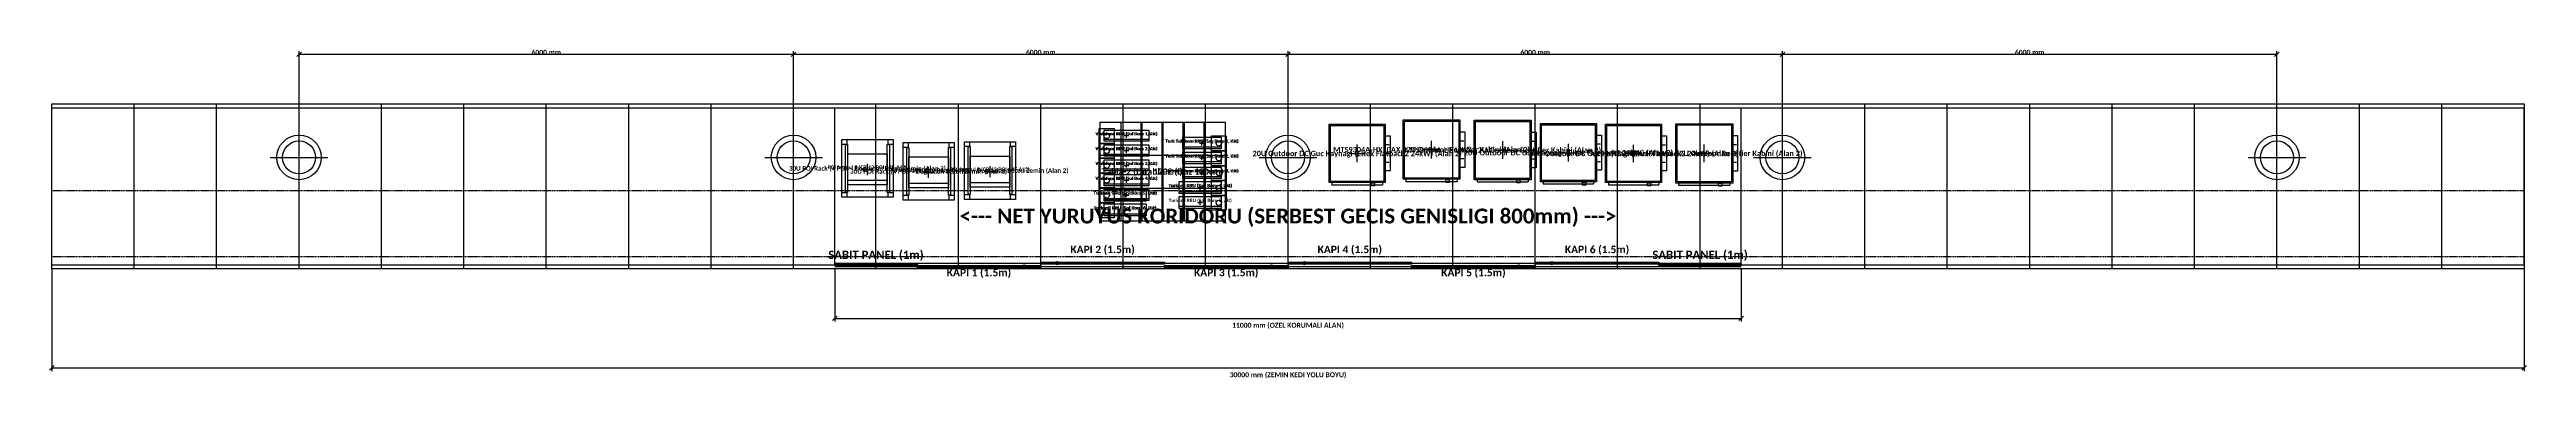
# Model space of a CAD drawing. Header units: millimetres. Extents: x -17300 to 15028, y -21450 to 26300.
# Drawn here: x -15028 to 15028, y -1328 to 2657 of the extents above; entities that cross this region are included whole.
import ezdxf
from ezdxf.enums import TextEntityAlignment as Align

# ---------------------------------------------------------------- set-up
doc = ezdxf.new("R2010")
doc.units = ezdxf.units.MM
doc.linetypes.add('DASHED', pattern=[10, 5, -5])
for name, color, linetype in [('BLOK_OZEL_PLATFORM', 140, 'CONTINUOUS'), ('EKP_POI_MODULLERI', 40, 'CONTINUOUS'), ('EKP_POI_TASIYICI_SASE', 30, 'CONTINUOUS'), ('EKP_RECTIFIER_ELTEK_20U', 3, 'CONTINUOUS'), ('EKP_RECTIFIER_MTS9304A', 94, 'CONTINUOUS'), ('EKP_TURK_TELEKOM_RRU', 4, 'CONTINUOUS'), ('EKP_TURKCELL_RRU', 5, 'CONTINUOUS'), ('EKP_VODAFONE_RRU', 1, 'CONTINUOUS'), ('KORKULUK_KAPI', 4, 'CONTINUOUS'), ('MONTAJ_BORULARI', 2, 'CONTINUOUS'), ('OLCULER', 1, 'CONTINUOUS'), ('YURUYUS_KORIDORU', 3, 'DASHED'), ('ZEMIN_PLATFORM', 8, 'CONTINUOUS')]:
    doc.layers.add(name, color=color, linetype=linetype)
doc.styles.get("Standard").update_dxf_attribs({"font": 'calibrib.ttf'})

msp = doc.modelspace()

# ---------------------------------------------------------------- linework, layer by layer
at = {"layer": 'BLOK_OZEL_PLATFORM'}
for p, q in [((-2026, 579), (-2026, 1779)), ((-1771, 579), (-1771, 1779)), ((-1526, 579), (-1526, 1779)), ((-1516, 579), (-1516, 1779)), ((-1271, 579), (-1271, 1779)), ((-1016, 579), (-1016, 1779)), ((-2281, 1379), (-1261, 1379)), ((-1781, 1379), (-761, 1379)), ((-2281, 979), (-1261, 979)), ((-1781, 979), (-761, 979))]:
    msp.add_line(p, q, dxfattribs=at)
for points in [[(-2281, 579), (-2281, 1779), (-1261, 1779), (-1261, 579)], [(-1781, 579), (-1781, 1779), (-761, 1779), (-761, 579)]]:
    msp.add_lwpolyline(points, close=True, dxfattribs=at)
at = {"layer": 'EKP_POI_MODULLERI'}
for p, q in [((-5171, 1204), (-5036, 1204)), ((-5171, 1204), (-5036, 1204)), ((-5171, 1204), (-5036, 1204)), ((-5171, 1204), (-5036, 1204)), ((-5103, 1137), (-5103, 1272)), ((-5103, 1137), (-5103, 1272)), ((-5103, 1137), (-5103, 1272)), ((-5103, 1137), (-5103, 1272)), ((-4361, 1101), (-4361, 1236)), ((-4361, 1101), (-4361, 1236)), ((-4361, 1101), (-4361, 1236)), ((-4361, 1101), (-4361, 1236)), ((-3616, 1111), (-3616, 1246)), ((-3616, 1111), (-3616, 1246)), ((-3616, 1111), (-3616, 1246)), ((-3616, 1111), (-3616, 1246)), ((-5343, 1073), (-4863, 1073)), ((-5343, 1073), (-4863, 1073)), ((-5343, 1073), (-4863, 1073)), ((-5343, 1073), (-4863, 1073)), ((-4601, 1037), (-4121, 1037)), ((-4601, 1037), (-4121, 1037)), ((-4601, 1037), (-4121, 1037)), ((-4601, 1037), (-4121, 1037)), ((-4429, 1168), (-4294, 1168)), ((-4429, 1168), (-4294, 1168)), ((-4429, 1168), (-4294, 1168)), ((-4429, 1168), (-4294, 1168)), ((-3856, 1048), (-3376, 1048)), ((-3856, 1048), (-3376, 1048)), ((-3856, 1048), (-3376, 1048)), ((-3856, 1048), (-3376, 1048)), ((-3683, 1179), (-3548, 1179)), ((-3683, 1179), (-3548, 1179)), ((-3683, 1179), (-3548, 1179)), ((-3683, 1179), (-3548, 1179))]:
    msp.add_line(p, q, dxfattribs=at)
for points in [[(-5343, 1017), (-5343, 1392), (-4863, 1392), (-4863, 1017)], [(-5343, 1017), (-5343, 1392), (-4863, 1392), (-4863, 1017)], [(-5343, 1017), (-5343, 1392), (-4863, 1392), (-4863, 1017)], [(-5343, 1017), (-5343, 1392), (-4863, 1392), (-4863, 1017)], [(-4601, 981), (-4601, 1356), (-4121, 1356), (-4121, 981)], [(-4601, 981), (-4601, 1356), (-4121, 1356), (-4121, 981)], [(-4601, 981), (-4601, 1356), (-4121, 1356), (-4121, 981)], [(-4601, 981), (-4601, 1356), (-4121, 1356), (-4121, 981)], [(-3856, 991), (-3856, 1366), (-3376, 1366), (-3376, 991)], [(-3856, 991), (-3856, 1366), (-3376, 1366), (-3376, 991)], [(-3856, 991), (-3856, 1366), (-3376, 1366), (-3376, 991)], [(-3856, 991), (-3856, 1366), (-3376, 1366), (-3376, 991)]]:
    msp.add_lwpolyline(points, close=True, dxfattribs=at)
at = {"layer": 'EKP_POI_TASIYICI_SASE'}
for points in [[(-5413, 867), (-5413, 1567), (-4793, 1567), (-4793, 867)], [(-5413, 1507), (-5413, 1567), (-5353, 1567), (-5353, 1507)], [(-5369, 927), (-5369, 1507), (-5344, 1507), (-5344, 927)], [(-4862, 927), (-4862, 1507), (-4837, 1507), (-4837, 927)], [(-4853, 1507), (-4853, 1567), (-4793, 1567), (-4793, 1507)], [(-4671, 831), (-4671, 1531), (-4051, 1531), (-4051, 831)], [(-4671, 1471), (-4671, 1531), (-4611, 1531), (-4611, 1471)], [(-4111, 1471), (-4111, 1531), (-4051, 1531), (-4051, 1471)], [(-3926, 841), (-3926, 1541), (-3306, 1541), (-3306, 841)], [(-3926, 1481), (-3926, 1541), (-3866, 1541), (-3866, 1481)], [(-3366, 1481), (-3366, 1541), (-3306, 1541), (-3306, 1481)], [(-4627, 891), (-4627, 1471), (-4602, 1471), (-4602, 891)], [(-4120, 891), (-4120, 1471), (-4095, 1471), (-4095, 891)], [(-3882, 901), (-3882, 1481), (-3857, 1481), (-3857, 901)], [(-3375, 901), (-3375, 1481), (-3350, 1481), (-3350, 901)], [(-5413, 867), (-5413, 927), (-5353, 927), (-5353, 867)], [(-4853, 867), (-4853, 927), (-4793, 927), (-4793, 867)], [(-4671, 831), (-4671, 891), (-4611, 891), (-4611, 831)], [(-4111, 831), (-4111, 891), (-4051, 891), (-4051, 831)], [(-3926, 841), (-3926, 901), (-3866, 901), (-3866, 841)], [(-3366, 841), (-3366, 901), (-3306, 901), (-3306, 841)]]:
    msp.add_lwpolyline(points, close=True, dxfattribs=at)
at = {"layer": 'EKP_RECTIFIER_ELTEK_20U'}
for p, q in [((839, 1292), (839, 1505)), ((1191, 1505), (1227, 1505)), ((3403, 1301), (3403, 1513)), ((3755, 1513), (3791, 1513)), ((4194, 1292), (4194, 1504)), ((4546, 1504), (4582, 1504)), ((737, 1398), (941, 1398)), ((1191, 1398), (1227, 1398)), ((1191, 1292), (1227, 1292)), ((3301, 1407), (3505, 1407)), ((3755, 1407), (3791, 1407)), ((3755, 1301), (3791, 1301)), ((4092, 1398), (4296, 1398)), ((4546, 1398), (4582, 1398)), ((4546, 1292), (4582, 1292)), ((533, 1045), (533, 1020)), ((533, 1020), (1145, 1020)), ((1145, 1045), (1145, 1020)), ((3097, 1054), (3097, 1029)), ((3097, 1029), (3709, 1029)), ((3709, 1054), (3709, 1029)), ((3888, 1045), (3888, 1020)), ((3888, 1020), (4500, 1020)), ((4500, 1045), (4500, 1020))]:
    msp.add_line(p, q, dxfattribs=at)
for points in [[(499, 1045), (499, 1752), (1179, 1752), (1179, 1045)], [(514, 1060), (514, 1737), (1164, 1737), (1164, 1060)], [(1179, 1186), (1179, 1611), (1239, 1611), (1239, 1186)], [(3063, 1054), (3063, 1761), (3743, 1761), (3743, 1054)], [(3078, 1069), (3078, 1746), (3728, 1746), (3728, 1069)], [(3743, 1195), (3743, 1619), (3803, 1619), (3803, 1195)], [(3854, 1045), (3854, 1752), (4534, 1752), (4534, 1045)], [(3869, 1060), (3869, 1737), (4519, 1737), (4519, 1060)], [(4534, 1186), (4534, 1610), (4594, 1610), (4594, 1186)], [(1009, 1007), (1009, 1043), (1049, 1043), (1049, 1007)], [(3573, 1016), (3573, 1052), (3613, 1052), (3613, 1016)], [(4364, 1007), (4364, 1043), (4404, 1043), (4404, 1007)]]:
    msp.add_lwpolyline(points, close=True, dxfattribs=at)
at = {"layer": 'EKP_RECTIFIER_MTS9304A'}
for p, q in [((1742, 1337), (1742, 1553)), ((2099, 1553), (2135, 1553)), ((2606, 1332), (2606, 1548)), ((2963, 1548), (2999, 1548)), ((5051, 1291), (5051, 1507)), ((5408, 1507), (5444, 1507)), ((1638, 1445), (1845, 1445)), ((2099, 1445), (2135, 1445)), ((2099, 1337), (2135, 1337)), ((2502, 1440), (2709, 1440)), ((2963, 1440), (2999, 1440)), ((2963, 1332), (2999, 1332)), ((4947, 1399), (5154, 1399)), ((5408, 1399), (5444, 1399)), ((5408, 1291), (5444, 1291)), ((1431, 1085), (1431, 1060)), ((1431, 1060), (2052, 1060)), ((2052, 1085), (2052, 1060)), ((2295, 1080), (2295, 1055)), ((2295, 1055), (2916, 1055)), ((2916, 1080), (2916, 1055)), ((4740, 1039), (4740, 1014)), ((4740, 1014), (5361, 1014)), ((5361, 1039), (5361, 1014))]:
    msp.add_line(p, q, dxfattribs=at)
for points in [[(1397, 1085), (1397, 1805), (2087, 1805), (2087, 1085)], [(1412, 1100), (1412, 1790), (2072, 1790), (2072, 1100)], [(2087, 1229), (2087, 1661), (2147, 1661), (2147, 1229)], [(2261, 1080), (2261, 1800), (2951, 1800), (2951, 1080)], [(2276, 1095), (2276, 1785), (2936, 1785), (2936, 1095)], [(2951, 1224), (2951, 1656), (3011, 1656), (3011, 1224)], [(4706, 1039), (4706, 1759), (5396, 1759), (5396, 1039)], [(4721, 1054), (4721, 1744), (5381, 1744), (5381, 1054)], [(5396, 1183), (5396, 1615), (5456, 1615), (5456, 1183)], [(1914, 1047), (1914, 1083), (1954, 1083), (1954, 1047)], [(2778, 1042), (2778, 1078), (2818, 1078), (2818, 1042)], [(5223, 1001), (5223, 1037), (5263, 1037), (5263, 1001)]]:
    msp.add_lwpolyline(points, close=True, dxfattribs=at)
at = {"layer": 'EKP_TURK_TELEKOM_RRU'}
for p, q in [((-1072, 1524), (-1016, 1524)), ((-1072, 1524), (-1016, 1524)), ((-1044, 1496), (-1044, 1552)), ((-1044, 1496), (-1044, 1552)), ((-1277, 1479), (-811, 1479)), ((-1277, 1479), (-811, 1479)), ((-1277, 1299), (-811, 1299)), ((-1277, 1299), (-811, 1299)), ((-1072, 1344), (-1016, 1344)), ((-1072, 1344), (-1016, 1344)), ((-1044, 1316), (-1044, 1372)), ((-1044, 1316), (-1044, 1372)), ((-1277, 1119), (-811, 1119)), ((-1277, 1119), (-811, 1119)), ((-1072, 1164), (-1016, 1164)), ((-1072, 1164), (-1016, 1164)), ((-1044, 1136), (-1044, 1192)), ((-1044, 1136), (-1044, 1192))]:
    msp.add_line(p, q, dxfattribs=at)
for points in [[(-1277, 1454), (-1277, 1594), (-811, 1594), (-811, 1454)], [(-1277, 1454), (-1277, 1594), (-811, 1594), (-811, 1454)], [(-1277, 1274), (-1277, 1414), (-811, 1414), (-811, 1274)], [(-1277, 1274), (-1277, 1414), (-811, 1414), (-811, 1274)], [(-1277, 1094), (-1277, 1234), (-811, 1234), (-811, 1094)], [(-1277, 1094), (-1277, 1234), (-811, 1234), (-811, 1094)]]:
    msp.add_lwpolyline(points, close=True, dxfattribs=at)
at = {"layer": 'EKP_TURKCELL_RRU'}
for p, q in [((-1977, 865), (-1977, 923)), ((-1319, 938), (-811, 938)), ((-1319, 938), (-811, 938)), ((-1094, 984), (-1036, 984)), ((-1094, 984), (-1036, 984)), ((-1065, 955), (-1065, 1013)), ((-1065, 955), (-1065, 1013)), ((-2231, 848), (-1723, 848)), ((-2231, 668), (-1723, 668)), ((-2231, 668), (-1723, 668)), ((-2006, 894), (-1948, 894)), ((-2006, 714), (-1948, 714)), ((-2006, 714), (-1948, 714)), ((-1977, 685), (-1977, 743)), ((-1977, 685), (-1977, 743)), ((-1319, 758), (-811, 758)), ((-1094, 804), (-1036, 804)), ((-1065, 775), (-1065, 833))]:
    msp.add_line(p, q, dxfattribs=at)
for points in [[(-2231, 822), (-2231, 967), (-1723, 967), (-1723, 822)], [(-1319, 912), (-1319, 1057), (-811, 1057), (-811, 912)], [(-1319, 912), (-1319, 1057), (-811, 1057), (-811, 912)], [(-2231, 642), (-2231, 787), (-1723, 787), (-1723, 642)], [(-2231, 642), (-2231, 787), (-1723, 787), (-1723, 642)], [(-1319, 732), (-1319, 877), (-811, 877), (-811, 732)]]:
    msp.add_lwpolyline(points, close=True, dxfattribs=at)
at = {"layer": 'EKP_VODAFONE_RRU'}
for p, q in [((-2231, 1571), (-1689, 1571)), ((-2231, 1571), (-1689, 1571)), ((-1987, 1614), (-1933, 1614)), ((-1987, 1614), (-1933, 1614)), ((-1960, 1587), (-1960, 1641)), ((-1960, 1587), (-1960, 1641)), ((-2231, 1391), (-1689, 1391)), ((-2231, 1391), (-1689, 1391)), ((-2231, 1211), (-1689, 1211)), ((-2231, 1211), (-1689, 1211)), ((-1987, 1434), (-1933, 1434)), ((-1987, 1434), (-1933, 1434)), ((-1987, 1254), (-1933, 1254)), ((-1987, 1254), (-1933, 1254)), ((-1960, 1407), (-1960, 1461)), ((-1960, 1407), (-1960, 1461)), ((-1960, 1227), (-1960, 1281)), ((-1960, 1227), (-1960, 1281)), ((-2231, 1031), (-1689, 1031)), ((-2231, 1031), (-1689, 1031)), ((-1987, 1074), (-1933, 1074)), ((-1987, 1074), (-1933, 1074)), ((-1960, 1047), (-1960, 1101)), ((-1960, 1047), (-1960, 1101)), ((-1960, 867), (-1960, 921)), ((-2231, 851), (-1689, 851)), ((-1987, 894), (-1933, 894))]:
    msp.add_line(p, q, dxfattribs=at)
for points in [[(-2231, 1547), (-2231, 1682), (-1689, 1682), (-1689, 1547)], [(-2231, 1547), (-2231, 1682), (-1689, 1682), (-1689, 1547)], [(-2231, 1367), (-2231, 1502), (-1689, 1502), (-1689, 1367)], [(-2231, 1367), (-2231, 1502), (-1689, 1502), (-1689, 1367)], [(-2231, 1187), (-2231, 1322), (-1689, 1322), (-1689, 1187)], [(-2231, 1187), (-2231, 1322), (-1689, 1322), (-1689, 1187)], [(-2231, 1007), (-2231, 1142), (-1689, 1142), (-1689, 1007)], [(-2231, 1007), (-2231, 1142), (-1689, 1142), (-1689, 1007)], [(-2231, 827), (-2231, 962), (-1689, 962), (-1689, 827)]]:
    msp.add_lwpolyline(points, close=True, dxfattribs=at)
at = {"layer": 'KORKULUK_KAPI'}
for p, q in [((-15000, 1950), (-5500, 1950)), ((-15000, 50), (-15000, 1950)), ((-5500, 1950), (5500, 1950)), ((-5500, 50), (-5500, 1950)), ((5500, 1950), (15000, 1950)), ((5500, 50), (5500, 1950)), ((15000, 50), (15000, 1950)), ((-15000, 50), (-5500, 50)), ((-5500, 70), (5500, 70)), ((-5500, 30), (5500, 30)), ((5500, 50), (15000, 50))]:
    msp.add_line(p, q, dxfattribs=at)
for points in [[(-5500, 40), (-5500, 60), (-4500, 60), (-4500, 40)], [(-4500, 18), (-4500, 42), (-3000, 42), (-3000, 18)], [(-3000, 58), (-3000, 82), (-1500, 82), (-1500, 58)], [(-1500, 18), (-1500, 42), (0, 42), (0, 18)], [(0, 58), (0, 82), (1500, 82), (1500, 58)], [(1500, 18), (1500, 42), (3000, 42), (3000, 18)], [(3000, 58), (3000, 82), (4500, 82), (4500, 58)], [(4500, 40), (4500, 60), (5500, 60), (5500, 40)]]:
    msp.add_lwpolyline(points, close=True, dxfattribs=at)
for centre in [(-3200, 30), (-2800, 70), (-200, 30), (200, 70), (2800, 30), (3200, 70)]:
    msp.add_circle(centre, 20, dxfattribs=at)
at = {"layer": 'MONTAJ_BORULARI'}
for p, q in [((-12000, 1000), (-12000, 1700)), ((-6000, 1000), (-6000, 1700)), ((0, 1000), (0, 1700)), ((6000, 1000), (6000, 1700)), ((12000, 1000), (12000, 1700)), ((-12350, 1350), (-11650, 1350)), ((-6350, 1350), (-5650, 1350)), ((-350, 1350), (350, 1350)), ((5650, 1350), (6350, 1350)), ((11650, 1350), (12350, 1350))]:
    msp.add_line(p, q, dxfattribs=at)
for points in [[(-2290, 1520), (-2290, 1700), (-2110, 1700), (-2110, 1520)], [(-2290, 1340), (-2290, 1520), (-2110, 1520), (-2110, 1340)], [(-930, 1430), (-930, 1610), (-750, 1610), (-750, 1430)], [(-2290, 1160), (-2290, 1340), (-2110, 1340), (-2110, 1160)], [(-930, 1250), (-930, 1430), (-750, 1430), (-750, 1250)], [(-930, 1070), (-930, 1250), (-750, 1250), (-750, 1070)], [(-2290, 980), (-2290, 1160), (-2110, 1160), (-2110, 980)], [(-2290, 800), (-2290, 980), (-2110, 980), (-2110, 800)], [(-930, 890), (-930, 1070), (-750, 1070), (-750, 890)], [(-2290, 620), (-2290, 800), (-2110, 800), (-2110, 620)], [(-930, 710), (-930, 890), (-750, 890), (-750, 710)]]:
    msp.add_lwpolyline(points, close=True, dxfattribs=at)
for centre, radius in [((-12000, 1350), 270), ((-12000, 1350), 200), ((-6000, 1350), 270), ((-6000, 1350), 200), ((-2200, 1610), 32), ((-840, 1520), 32), ((0, 1350), 270), ((0, 1350), 200), ((6000, 1350), 270), ((6000, 1350), 200), ((12000, 1350), 270), ((12000, 1350), 200), ((-2200, 1430), 32), ((-2200, 1250), 32), ((-840, 1340), 32), ((-2200, 1070), 32), ((-2200, 890), 32), ((-840, 1160), 32), ((-840, 980), 32), ((-2200, 710), 32), ((-840, 800), 32)]:
    msp.add_circle(centre, radius, dxfattribs=at)
at = {"layer": 'OLCULER'}
for p, q in [((-12028, 2572), (-11972, 2628)), ((-12000, 2000), (-12000, 2640)), ((-12000, 2600), (-6000, 2600)), ((-6028, 2572), (-5972, 2628)), ((-6028, 2572), (-5972, 2628)), ((-6000, 2000), (-6000, 2640)), ((-6000, 2000), (-6000, 2640)), ((-6000, 2600), (0, 2600)), ((-28, 2572), (28, 2628)), ((-28, 2572), (28, 2628)), ((0, 2000), (0, 2640)), ((0, 2000), (0, 2640)), ((0, 2600), (6000, 2600)), ((5972, 2572), (6028, 2628)), ((5972, 2572), (6028, 2628)), ((6000, 2000), (6000, 2640)), ((6000, 2000), (6000, 2640)), ((6000, 2600), (12000, 2600)), ((11972, 2572), (12028, 2628)), ((12000, 2000), (12000, 2640)), ((-15000, 0), (-15000, -1240)), ((-5500, 0), (-5500, -640)), ((5500, 0), (5500, -640)), ((15000, 0), (15000, -1240)), ((-5528, -628), (-5472, -572)), ((-5500, -600), (5500, -600)), ((5472, -628), (5528, -572)), ((-15028, -1228), (-14972, -1172)), ((-15000, -1200), (15000, -1200)), ((14972, -1228), (15028, -1172))]:
    msp.add_line(p, q, dxfattribs=at)
at = {"layer": 'YURUYUS_KORIDORU'}
for p, q in [((-15000, 950), (15000, 950)), ((-15000, 150), (15000, 150))]:
    msp.add_line(p, q, dxfattribs=at)
at = {"layer": 'ZEMIN_PLATFORM'}
for p, q in [((-14000, 0), (-14000, 2000)), ((-13000, 0), (-13000, 2000)), ((-12000, 0), (-12000, 2000)), ((-11000, 0), (-11000, 2000)), ((-10000, 0), (-10000, 2000)), ((-9000, 0), (-9000, 2000)), ((-8000, 0), (-8000, 2000)), ((-7000, 0), (-7000, 2000)), ((-6000, 0), (-6000, 2000)), ((-5000, 0), (-5000, 2000)), ((-4000, 0), (-4000, 2000)), ((-3000, 0), (-3000, 2000)), ((-2000, 0), (-2000, 2000)), ((-1000, 0), (-1000, 2000)), ((0, 0), (0, 2000)), ((1000, 0), (1000, 2000)), ((2000, 0), (2000, 2000)), ((3000, 0), (3000, 2000)), ((4000, 0), (4000, 2000)), ((5000, 0), (5000, 2000)), ((6000, 0), (6000, 2000)), ((7000, 0), (7000, 2000)), ((8000, 0), (8000, 2000)), ((9000, 0), (9000, 2000)), ((10000, 0), (10000, 2000)), ((11000, 0), (11000, 2000)), ((12000, 0), (12000, 2000)), ((13000, 0), (13000, 2000)), ((14000, 0), (14000, 2000))]:
    msp.add_line(p, q, dxfattribs=at)
msp.add_lwpolyline([(-15000, 0), (-15000, 2000), (15000, 2000), (15000, 0)], close=True, dxfattribs=at)

# ---------------------------------------------------------------- texts
at = {"layer": 'BLOK_OZEL_PLATFORM'}
for p in [(-1771, 1179), (-1271, 1179)]:
    msp.add_text('Tabla-2 (Duz 120cm)', height=75, dxfattribs=at).set_placement(p, align=Align.MIDDLE_CENTER)
at = {"layer": 'EKP_POI_MODULLERI'}
for s, p in [('POI Modul 1 (CB-12-POI-64F-A12)', (-5103, 1231)), ('POI Modul 2 (CB-12-POI-64F-A12)', (-5103, 1231)), ('POI Modul 3 (CB-12-POI-64F-A12)', (-5103, 1231)), ('POI Modul 4 (CB-12-POI-64F-A12)', (-5103, 1231)), ('POI Modul 1 (CB-12-POI-64F-A12)', (-4361, 1195)), ('POI Modul 2 (CB-12-POI-64F-A12)', (-4361, 1195)), ('POI Modul 3 (CB-12-POI-64F-A12)', (-4361, 1195)), ('POI Modul 4 (CB-12-POI-64F-A12)', (-4361, 1195)), ('POI Modul 1 (CB-12-POI-64F-A12)', (-3616, 1206)), ('POI Modul 2 (CB-12-POI-64F-A12)', (-3616, 1206)), ('POI Modul 3 (CB-12-POI-64F-A12)', (-3616, 1206)), ('POI Modul 4 (CB-12-POI-64F-A12)', (-3616, 1206))]:
    msp.add_text(s, height=45, dxfattribs=at).set_placement(p, align=Align.MIDDLE_CENTER)
at = {"layer": 'EKP_POI_TASIYICI_SASE'}
for p in [(-5103, 1217), (-4361, 1181), (-3616, 1191)]:
    msp.add_text('30U POI Rack (4 POI) - Dogrudan Beton Zemin (Alan 2)', height=55, dxfattribs=at).set_placement(p, align=Align.MIDDLE_CENTER)
at = {"layer": 'EKP_RECTIFIER_ELTEK_20U'}
for p in [(839, 1398), (3403, 1407), (4194, 1398)]:
    msp.add_text('20U Outdoor DC Guc Kaynagi (Eltek Flatpack2 24kW) (Alan 2)', height=65, dxfattribs=at).set_placement(p, align=Align.MIDDLE_CENTER)
at = {"layer": 'EKP_RECTIFIER_MTS9304A'}
for p in [(1742, 1445), (2606, 1440), (5051, 1399)]:
    msp.add_text('MTS9304A-HX10AX 12U Outdoor Rectifier Kabini (Alan 2)', height=65, dxfattribs=at).set_placement(p, align=Align.MIDDLE_CENTER)
at = {"layer": 'EKP_TURK_TELEKOM_RRU'}
for s, p in [('Turk Telekom RRU (Sag Boru 1, Ust)', (-1044, 1548)), ('Turk Telekom RRU (Sag Boru 1, Alt)', (-1044, 1548)), ('Turk Telekom RRU (Sag Boru 2, Ust)', (-1044, 1368)), ('Turk Telekom RRU (Sag Boru 3, Ust)', (-1044, 1188)), ('Turk Telekom RRU (Sag Boru 2, Alt)', (-1044, 1368)), ('Turk Telekom RRU (Sag Boru 3, Alt)', (-1044, 1188))]:
    msp.add_text(s, height=39.2, dxfattribs=at).set_placement(p, align=Align.MIDDLE_CENTER)
at = {"layer": 'EKP_TURKCELL_RRU'}
for s, p in [('Turkcell RRU (Sol Boru 5, Ust)', (-1977, 919)), ('Turkcell RRU (Sag Boru 4, Ust)', (-1065, 1009)), ('Turkcell RRU (Sag Boru 4, Alt)', (-1065, 1009)), ('Turkcell RRU (Sol Boru 6, Ust)', (-1977, 739)), ('Turkcell RRU (Sol Boru 6, Alt)', (-1977, 739)), ('Turkcell RRU (Sag Boru 5, Alt)', (-1065, 829))]:
    msp.add_text(s, height=40.6, dxfattribs=at).set_placement(p, align=Align.MIDDLE_CENTER)
at = {"layer": 'EKP_VODAFONE_RRU'}
for s, p in [('Vodafone RRU (Sol Boru 1, Ust)', (-1960, 1637)), ('Vodafone RRU (Sol Boru 1, Alt)', (-1960, 1637)), ('Vodafone RRU (Sol Boru 2, Ust)', (-1960, 1457)), ('Vodafone RRU (Sol Boru 3, Ust)', (-1960, 1277)), ('Vodafone RRU (Sol Boru 2, Alt)', (-1960, 1457)), ('Vodafone RRU (Sol Boru 3, Alt)', (-1960, 1277)), ('Vodafone RRU (Sol Boru 4, Ust)', (-1960, 1097)), ('Vodafone RRU (Sol Boru 4, Alt)', (-1960, 1097)), ('Vodafone RRU (Sol Boru 5, Alt)', (-1960, 917))]:
    msp.add_text(s, height=37.8, dxfattribs=at).set_placement(p, align=Align.MIDDLE_CENTER)
at = {"layer": 'KORKULUK_KAPI'}
for s, height, p in [('SABIT PANEL (1m)', 100, (-5000, 120)), ('KAPI 1 (1.5m)', 90, (-3750, -90)), ('KAPI 2 (1.5m)', 90, (-2250, 190)), ('KAPI 3 (1.5m)', 90, (-750, -90)), ('KAPI 4 (1.5m)', 90, (750, 190)), ('KAPI 5 (1.5m)', 90, (2250, -90)), ('KAPI 6 (1.5m)', 90, (3750, 190)), ('SABIT PANEL (1m)', 100, (5000, 120))]:
    msp.add_text(s, height=height, dxfattribs=at).set_placement(p, align=Align.CENTER)
at = {"layer": 'OLCULER'}
for s, p in [('6000 mm', (-9000, 2624)), ('6000 mm', (-3000, 2624)), ('6000 mm', (3000, 2624)), ('6000 mm', (9000, 2624)), ('11000 mm (OZEL KORUMALI ALAN)', (0, -684)), ('30000 mm (ZEMIN KEDI YOLU BOYU)', (0, -1284))]:
    msp.add_text(s, height=60, dxfattribs=at).set_placement(p, align=Align.MIDDLE_CENTER)
at = {"layer": 'YURUYUS_KORIDORU'}
msp.add_text('<--- NET YURUYUS KORIDORU (SERBEST GECIS GENISLIGI 800mm) --->', height=180, dxfattribs=at).set_placement((0, 550), align=Align.CENTER)

doc.saveas('drawing.dxf')
